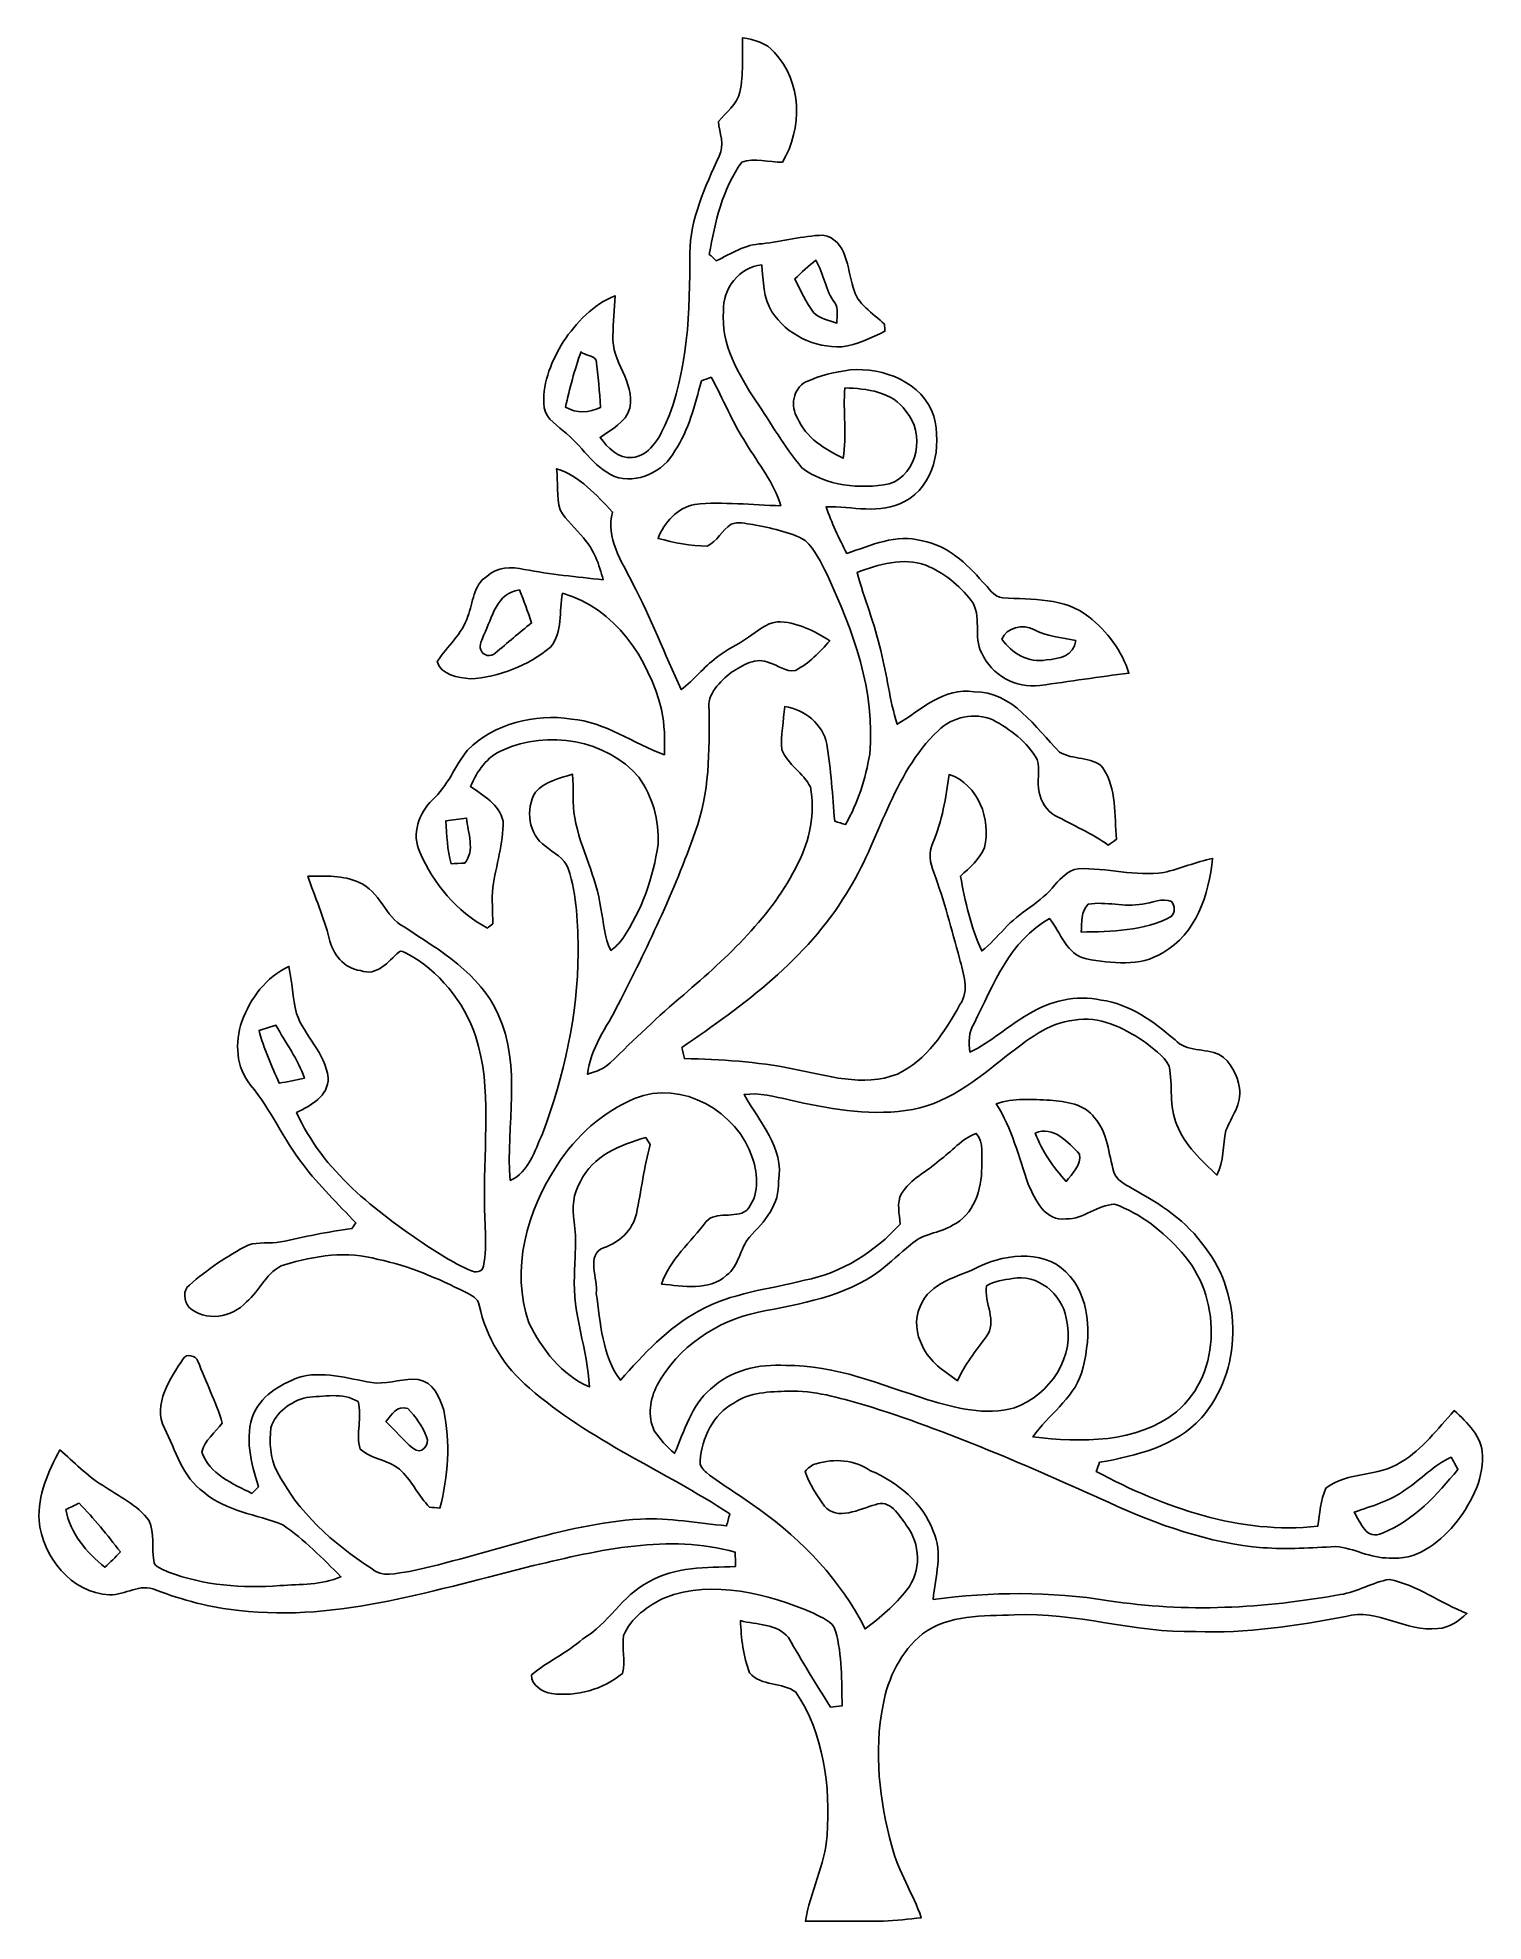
# Model space of a CAD drawing. Header units: centimetres. Extents: x -10.8 to 10.8, y -14.1 to 14.1.
import ezdxf

# ---------------------------------------------------------------- set-up
doc = ezdxf.new("R2010")
doc.units = ezdxf.units.CM
doc.header["$MEASUREMENT"] = 0
doc.layers.add('Camada 1', color=7, linetype='Continuous')

msp = doc.modelspace()

# ---------------------------------------------------------------- linework, layer by layer
at = {"layer": 'Camada 1', "color": 195}
for points, knots in [([(-0.25717, 14.09171), (-0.08431, 14.05925), (0.10195, 14.01727), (0.21802, 13.87122), (0.21802, 13.87122), (0.63359, 13.43378), (0.6417, 12.72999), (0.33796, 12.22798), (0.33796, 12.22798), (0.13794, 12.22304), (-0.07937, 12.3003), (-0.26987, 12.22657), (-0.26987, 12.22657), (-0.56339, 11.82687), (-0.66992, 11.32699), (-0.75636, 10.84756), (-0.75636, 10.84756), (-0.72178, 10.81581), (-0.68721, 10.78371), (-0.65229, 10.75161), (-0.65229, 10.75161), (-0.43145, 10.85674), (-0.21766, 10.99679), (0.03457, 11.00702), (0.03457, 11.00702), (0.34008, 11.03524), (0.63747, 11.12661), (0.94474, 11.13402), (0.94474, 11.13402), (1.31339, 11.06699), (1.30316, 10.6359), (1.39982, 10.35297), (1.39982, 10.35297), (1.44639, 10.10038), (1.69898, 9.9702), (1.86549, 9.80299), (1.86549, 9.80299), (1.86725, 9.77618), (1.87149, 9.7222), (1.8736, 9.69504), (1.8736, 9.69504), (1.66546, 9.60014), (1.45803, 9.49078), (1.22731, 9.46503), (1.22731, 9.46503), (0.82127, 9.44351), (0.40322, 9.64318), (0.18203, 9.98784), (0.18203, 9.98784), (0.04692, 10.19528), (0.05644, 10.45175), (0.02787, 10.68811), (0.02787, 10.68811), (-0.3115, 10.65812), (-0.5588, 10.33286), (-0.54257, 9.99949), (-0.54257, 9.99949), (-0.58596, 9.5003), (-0.32209, 9.05404), (-0.05927, 8.65399), (-0.05927, 8.65399), (0.16969, 8.31885), (0.3683, 7.96184), (0.63077, 7.65069), (0.63077, 7.65069), (0.99766, 7.37658), (1.49966, 7.32966), (1.93781, 7.40974), (1.93781, 7.40974), (2.3689, 7.55791), (2.4825, 8.17421), (2.18511, 8.49983), (2.18511, 8.49983), (1.99037, 8.79404), (1.59491, 8.83744), (1.27459, 8.84872), (1.27459, 8.84872), (1.24248, 8.49842), (1.30387, 8.14423), (1.24989, 7.79533), (1.24989, 7.79533), (0.97261, 7.92727), (0.69003, 8.10225), (0.5648, 8.39682), (0.5648, 8.39682), (0.44909, 8.57109), (0.49918, 8.83708), (0.68721, 8.93762), (0.68721, 8.93762), (0.89747, 9.03182), (1.12501, 9.08826), (1.35326, 9.11719), (1.35326, 9.11719), (1.8482, 9.1574), (2.43911, 8.93304), (2.6035, 8.42433), (2.6035, 8.42433), (2.72591, 7.97172), (2.61796, 7.38046), (2.165, 7.14657), (2.165, 7.14657), (1.80128, 6.94655), (1.38359, 7.07672), (0.99166, 7.06896), (0.99166, 7.06896), (1.07315, 6.82696), (1.18569, 6.59694), (1.3014, 6.3694), (1.3014, 6.3694), (1.66687, 6.48899), (2.04011, 6.66926), (2.43346, 6.55743), (2.43346, 6.55743), (2.8067, 6.49252), (3.09633, 6.22159), (3.33375, 5.94431), (3.33375, 5.94431), (3.429, 5.86352), (3.49744, 5.71218), (3.63855, 5.70406), (3.63855, 5.70406), (4.07317, 5.67655), (4.56671, 5.71218), (4.92725, 5.42008), (4.92725, 5.42008), (5.19924, 5.20241), (5.42361, 4.91067), (5.52697, 4.57482), (5.52697, 4.57482), (5.08, 4.52614), (4.63691, 4.44994), (4.19135, 4.39244), (4.19135, 4.39244), (3.83505, 4.34552), (3.46992, 4.54625), (3.32352, 4.87609), (3.32352, 4.87609), (3.18594, 5.11986), (3.33622, 5.43772), (3.16442, 5.66702), (3.16442, 5.66702), (2.98415, 5.89245), (2.75449, 6.08506), (2.48426, 6.19196), (2.48426, 6.19196), (2.14877, 6.31402), (1.77482, 6.21065), (1.45556, 6.0833), (1.45556, 6.0833), (1.56633, 5.69172), (1.71662, 5.31213), (1.81187, 4.91596), (1.81187, 4.91596), (1.90147, 4.54977), (1.94627, 4.17336), (2.05387, 3.81106), (2.05387, 3.81106), (2.41371, 4.01884), (2.75519, 4.37656), (3.20816, 4.29719), (3.20816, 4.29719), (3.78354, 4.30706), (4.12538, 3.75391), (4.48874, 3.39584), (4.48874, 3.39584), (4.6803, 3.27025), (4.96993, 3.34151), (5.13539, 3.16089), (5.13539, 3.16089), (5.34705, 2.84586), (5.30507, 2.44863), (5.33964, 2.08986), (5.33964, 2.08986), (5.29872, 2.06163), (5.25815, 2.03271), (5.21758, 2.00378), (5.21758, 2.00378), (4.96605, 2.1777), (4.68595, 2.30187), (4.41854, 2.44722), (4.41854, 2.44722), (4.28766, 2.5146), (4.21675, 2.65642), (4.18006, 2.79259), (4.18006, 2.79259), (4.1462, 2.95416), (4.19559, 3.12385), (4.15361, 3.28401), (4.15361, 3.28401), (4.00297, 3.54542), (3.75214, 3.73803), (3.48827, 3.87632), (3.48827, 3.87632), (3.21416, 3.99732), (2.88219, 3.92536), (2.67017, 3.71546), (2.67017, 3.71546), (1.97167, 3.05647), (1.80058, 2.06551), (1.29646, 1.27882), (1.29646, 1.27882), (0.70485, 0.29845), (-0.24095, -0.39158), (-1.1684, -1.0287), (-1.1684, -1.0287), (-1.15499, -1.08338), (-1.14159, -1.13806), (-1.12818, -1.19309), (-1.12818, -1.19309), (-0.58667, -1.20579), (-0.04304, -1.23719), (0.4886, -1.34761), (0.4886, -1.34761), (1.0033, -1.4418), (1.54411, -1.63054), (2.05916, -1.42557), (2.05916, -1.42557), (2.49837, -1.21991), (2.76966, -0.7941), (2.99649, -0.38488), (2.99649, -0.38488), (3.14678, -0.17604), (3.04482, 0.08608), (2.9912, 0.30692), (2.9912, 0.30692), (2.87091, 0.73836), (2.75978, 1.17334), (2.60421, 1.59385), (2.60421, 1.59385), (2.55094, 1.7339), (2.51919, 1.89759), (2.59009, 2.03764), (2.59009, 2.03764), (2.73191, 2.36079), (2.78518, 2.71251), (2.83351, 3.05929), (2.83351, 3.05929), (3.27413, 2.91394), (3.46322, 2.39007), (3.36268, 1.96497), (3.36268, 1.96497), (3.29106, 1.78788), (3.14219, 1.66299), (3.00426, 1.53882), (3.00426, 1.53882), (3.07305, 1.15641), (3.15877, 0.77223), (3.32352, 0.41839), (3.32352, 0.41839), (3.44629, 0.51823), (3.55388, 0.63394), (3.66183, 0.74895), (3.66183, 0.74895), (3.88549, 0.99977), (4.2097, 1.13912), (4.41713, 1.40617), (4.41713, 1.40617), (4.51132, 1.5113), (4.61927, 1.62983), (4.76638, 1.64818), (4.76638, 1.64818), (5.19571, 1.66723), (5.61975, 1.52647), (6.04873, 1.59314), (6.04873, 1.59314), (6.29497, 1.65065), (6.52956, 1.75048), (6.77757, 1.80234), (6.77757, 1.80234), (6.72641, 1.26365), (6.53062, 0.67204), (6.03215, 0.39088), (6.03215, 0.39088), (5.69242, 0.17498), (5.2645, 0.23389), (4.8895, 0.29916), (4.8895, 0.29916), (4.59458, 0.35807), (4.50427, 0.69215), (4.3374, 0.90346), (4.3374, 0.90346), (3.74262, 0.57679), (3.49391, -0.09525), (3.20675, -0.66992), (3.20675, -0.66992), (3.12843, -0.80045), (3.12032, -0.95179), (3.14537, -1.09749), (3.14537, -1.09749), (3.46181, -0.94791), (3.71898, -0.70309), (4.02061, -0.52811), (4.02061, -0.52811), (4.34305, -0.33161), (4.7371, -0.23213), (5.1114, -0.31821), (5.1114, -0.31821), (5.54037, -0.37571), (5.89562, -0.64029), (6.21594, -0.91264), (6.21594, -0.91264), (6.38634, -1.10278), (6.66468, -1.03364), (6.87846, -1.13453), (6.87846, -1.13453), (7.05132, -1.23966), (7.15222, -1.43969), (7.1822, -1.63548), (7.1822, -1.63548), (7.21783, -1.87396), (7.06014, -2.06304), (6.9783, -2.26942), (6.9783, -2.26942), (6.92326, -2.48991), (6.95466, -2.73262), (6.84354, -2.93899), (6.84354, -2.93899), (6.61282, -2.71674), (6.36129, -2.49202), (6.24487, -2.18652), (6.24487, -2.18652), (6.11858, -1.91029), (6.18702, -1.59526), (6.12846, -1.30598), (6.12846, -1.30598), (6.04308, -1.14371), (5.87834, -1.03928), (5.74005, -0.92745), (5.74005, -0.92745), (5.43772, -0.73378), (5.07894, -0.5461), (4.70782, -0.61842), (4.70782, -0.61842), (4.31165, -0.65334), (3.99838, -0.92534), (3.69394, -1.15323), (3.69394, -1.15323), (3.24873, -1.51271), (2.76966, -1.90112), (2.18228, -1.97273), (2.18228, -1.97273), (1.59773, -2.05105), (1.00894, -1.94169), (0.44062, -1.81151), (0.44062, -1.81151), (0.21837, -1.76565), (-0.00635, -1.69616), (-0.2346, -1.7332), (-0.2346, -1.7332), (-0.01129, -2.1396), (0.37077, -2.52483), (0.27869, -3.03177), (0.27869, -3.03177), (0.30409, -3.36973), (0.06385, -3.64067), (-0.15487, -3.86609), (-0.15487, -3.86609), (-0.30092, -4.03789), (-0.30762, -4.29966), (-0.50024, -4.43759), (-0.50024, -4.43759), (-0.76094, -4.68066), (-1.15217, -4.59775), (-1.47073, -4.57165), (-1.47073, -4.57165), (-1.34585, -4.20052), (-1.03187, -3.94229), (-0.80469, -3.63537), (-0.80469, -3.63537), (-0.65158, -3.46816), (-0.37394, -3.59727), (-0.20108, -3.46851), (-0.20108, -3.46851), (-0.00459, -3.25473), (-0.02646, -2.9404), (-0.1076, -2.68323), (-0.1076, -2.68323), (-0.33761, -1.98649), (-1.16664, -1.50283), (-1.87466, -1.79211), (-1.87466, -1.79211), (-2.35091, -1.99531), (-2.75519, -2.35162), (-3.03212, -2.78765), (-3.03212, -2.78765), (-3.48827, -3.47027), (-3.73204, -4.3501), (-3.45934, -5.15126), (-3.45934, -5.15126), (-3.25896, -5.5439), (-2.96898, -5.93337), (-2.55199, -6.11011), (-2.55199, -6.11011), (-2.57528, -5.54884), (-2.81093, -5.01191), (-2.77424, -4.44571), (-2.77424, -4.44571), (-2.77389, -4.17618), (-2.73756, -3.90384), (-2.78059, -3.63608), (-2.78059, -3.63608), (-2.80882, -3.43041), (-2.79788, -3.21169), (-2.68429, -3.03212), (-2.68429, -3.03212), (-2.5079, -2.65042), (-2.08668, -2.48497), (-1.70815, -2.37666), (-1.70815, -2.37666), (-1.68592, -2.41053), (-1.66299, -2.4444), (-1.64042, -2.47897), (-1.64042, -2.47897), (-1.7339, -2.81975), (-1.77588, -3.17147), (-1.84785, -3.51719), (-1.84785, -3.51719), (-1.90182, -3.76167), (-2.10538, -3.95146), (-2.34033, -4.02661), (-2.34033, -4.02661), (-2.60985, -4.12785), (-2.41476, -4.5025), (-2.45039, -4.70994), (-2.45039, -4.70994), (-2.37984, -5.14738), (-2.36643, -5.64586), (-2.08456, -6.00922), (-2.08456, -6.00922), (-1.74096, -5.61904), (-1.38077, -5.22499), (-0.91616, -4.97628), (-0.91616, -4.97628), (-0.43074, -4.69759), (0.13758, -4.65067), (0.67028, -4.51309), (0.67028, -4.51309), (1.22555, -4.40478), (1.72297, -4.08764), (2.10079, -3.67277), (2.10079, -3.67277), (2.09479, -3.52037), (2.04047, -3.35633), (2.12337, -3.21557), (2.12337, -3.21557), (2.25284, -2.99297), (2.50155, -2.88854), (2.6864, -2.72062), (2.6864, -2.72062), (2.87091, -2.58727), (3.02048, -2.39148), (3.23991, -2.31457), (3.23991, -2.31457), (3.36127, -2.45427), (3.31682, -2.6543), (3.32352, -2.82328), (3.32352, -2.82328), (3.31787, -3.15383), (3.20781, -3.53483), (2.88572, -3.68864), (2.88572, -3.68864), (2.68746, -3.81353), (2.4257, -3.81035), (2.25566, -3.98216), (2.25566, -3.98216), (2.10114, -4.10986), (1.9558, -4.24886), (1.79634, -4.37021), (1.79634, -4.37021), (1.27212, -4.76391), (0.60572, -4.86516), (-0.02046, -4.99039), (-0.02046, -4.99039), (-0.64629, -5.12269), (-1.23084, -5.51321), (-1.53705, -6.08259), (-1.53705, -6.08259), (-1.645, -6.29073), (-1.68628, -6.54614), (-1.58115, -6.76557), (-1.58115, -6.76557), (-1.49507, -6.88975), (-1.39453, -7.00617), (-1.27706, -7.10247), (-1.27706, -7.10247), (-1.12783, -6.77157), (-1.02799, -6.38492), (-0.7366, -6.14292), (-0.7366, -6.14292), (-0.44097, -5.85787), (-0.01199, -5.76157), (0.3877, -5.78838), (0.3877, -5.78838), (1.12995, -5.77674), (1.82033, -6.08048), (2.51389, -6.30132), (2.51389, -6.30132), (2.92911, -6.42549), (3.37961, -6.54579), (3.81035, -6.42091), (3.81035, -6.42091), (4.33917, -6.23923), (4.74204, -5.64197), (4.5847, -5.07965), (4.5847, -5.07965), (4.52896, -4.71876), (4.15114, -4.40831), (3.78107, -4.48733), (3.78107, -4.48733), (3.64984, -4.50921), (3.50908, -4.52332), (3.39549, -4.5974), (3.39549, -4.5974), (3.35104, -4.84681), (3.56517, -5.13433), (3.38667, -5.36222), (3.38667, -5.36222), (3.2258, -5.5686), (3.07058, -5.77921), (2.95769, -6.01662), (2.95769, -6.01662), (2.76084, -5.87199), (2.53824, -5.7344), (2.43664, -5.50192), (2.43664, -5.50192), (2.33997, -5.32059), (2.30964, -5.09587), (2.40101, -4.90537), (2.40101, -4.90537), (2.53718, -4.53637), (2.97392, -4.46828), (3.28507, -4.30812), (3.28507, -4.30812), (3.70487, -4.10492), (4.32929, -4.04671), (4.64467, -4.45699), (4.64467, -4.45699), (4.98228, -4.85281), (4.95159, -5.43242), (4.81401, -5.90444), (4.81401, -5.90444), (4.6863, -6.30026), (4.31377, -6.5278), (4.0894, -6.85729), (4.0894, -6.85729), (4.80519, -6.94372), (5.64056, -6.95819), (6.23641, -6.483), (6.23641, -6.483), (6.93314, -5.89844), (6.90809, -4.73992), (6.31366, -4.09293), (6.31366, -4.09293), (6.0385, -3.78707), (5.70442, -3.51084), (5.31213, -3.37361), (5.31213, -3.37361), (5.05531, -3.38314), (4.84999, -3.6008), (4.58541, -3.59304), (4.58541, -3.59304), (4.27214, -3.64031), (4.12186, -3.30482), (4.01884, -3.0734), (4.01884, -3.0734), (3.87597, -2.66629), (3.77719, -2.23908), (3.53871, -1.87325), (3.53871, -1.87325), (3.79659, -1.77941), (4.07741, -1.80516), (4.34657, -1.8161), (4.34657, -1.8161), (4.58082, -1.84256), (4.86269, -1.86725), (5.00944, -2.08033), (5.00944, -2.08033), (5.2137, -2.30223), (5.21688, -2.61973), (5.30084, -2.89278), (5.30084, -2.89278), (5.33753, -3.02154), (5.47264, -3.07552), (5.57671, -3.14043), (5.57671, -3.14043), (5.98805, -3.36515), (6.39586, -3.62938), (6.66609, -4.02237), (6.66609, -4.02237), (7.23441, -4.74768), (7.22348, -5.87939), (6.61035, -6.57472), (6.61035, -6.57472), (6.21982, -7.00334), (5.63386, -7.13987), (5.086, -7.23829), (5.086, -7.23829), (5.06977, -7.2838), (5.05354, -7.32966), (5.03767, -7.37552), (5.03767, -7.37552), (6.04802, -7.9181), (7.18961, -8.32167), (8.35307, -8.19609), (8.35307, -8.19609), (8.38129, -8.00488), (8.39294, -7.80274), (8.47549, -7.62705), (8.47549, -7.62705), (8.79722, -7.36812), (9.26218, -7.46725), (9.59873, -7.23618), (9.59873, -7.23618), (9.92152, -7.04497), (10.1473, -6.73559), (10.39742, -6.4643), (10.39742, -6.4643), (10.58968, -6.64774), (10.81687, -6.84706), (10.81758, -7.13775), (10.81758, -7.13775), (10.83169, -7.52404), (10.63202, -7.88282), (10.39636, -8.17457), (10.39636, -8.17457), (10.1533, -8.45644), (9.81851, -8.71396), (9.42234, -8.67163), (9.42234, -8.67163), (9.14224, -8.67657), (8.89459, -8.52382), (8.62189, -8.49842), (8.62189, -8.49842), (8.25888, -8.52029), (7.89446, -8.54322), (7.53145, -8.51676), (7.53145, -8.51676), (6.72218, -8.4522), (5.95066, -8.17245), (5.21829, -7.83625), (5.21829, -7.83625), (4.02131, -7.29439), (2.8127, -6.76769), (1.55681, -6.37646), (1.55681, -6.37646), (1.18674, -6.27662), (0.81068, -6.15456), (0.42263, -6.17361), (0.42263, -6.17361), (0.14711, -6.18172), (-0.15311, -6.18596), (-0.38876, -6.35071), (-0.38876, -6.35071), (-0.69885, -6.51969), (-0.86607, -6.87423), (-0.89288, -7.21607), (-0.89288, -7.21607), (-0.90558, -7.28874), (-0.85161, -7.35012), (-0.79939, -7.39316), (-0.79939, -7.39316), (-0.54504, -7.59072), (-0.26458, -7.75123), (-0.00706, -7.94455), (-0.00706, -7.94455), (0.64488, -8.41269), (1.21602, -9.00818), (1.5748, -9.73243), (1.5748, -9.73243), (1.80869, -9.56839), (2.02106, -9.37154), (2.20063, -9.14964), (2.20063, -9.14964), (2.42217, -8.87483), (2.40594, -8.45432), (2.19322, -8.18021), (2.19322, -8.18021), (2.09162, -8.03451), (1.93851, -7.77875), (1.72861, -7.87365), (1.72861, -7.87365), (1.49825, -7.93679), (1.15464, -8.12235), (0.96591, -7.89411), (0.96591, -7.89411), (0.8569, -7.73077), (0.74119, -7.56461), (0.68121, -7.37658), (0.68121, -7.37658), (0.7172, -7.31767), (0.77823, -7.28027), (0.84279, -7.26052), (0.84279, -7.26052), (1.11513, -7.1762), (1.41922, -7.2016), (1.65911, -7.36388), (1.65911, -7.36388), (2.06763, -7.53851), (2.43487, -7.84401), (2.5968, -8.2677), (2.5968, -8.2677), (2.74144, -8.59649), (2.63102, -8.95138), (2.59468, -9.29075), (2.59468, -9.29075), (3.46639, -9.17681), (4.35363, -9.1694), (5.22287, -9.31016), (5.22287, -9.31016), (6.37293, -9.49184), (7.54874, -9.42446), (8.69068, -9.21879), (8.69068, -9.21879), (8.94715, -9.1821), (9.17222, -9.03464), (9.42516, -8.99089), (9.42516, -8.99089), (9.84356, -9.07591), (10.19069, -9.35002), (10.58651, -9.50136), (10.58651, -9.50136), (10.46692, -9.61849), (10.32298, -9.71585), (10.14942, -9.7282), (10.14942, -9.7282), (9.67422, -9.78535), (9.24807, -9.41634), (8.77111, -9.54617), (8.77111, -9.54617), (8.03169, -9.69222), (7.28169, -9.7984), (6.52604, -9.77406), (6.52604, -9.77406), (5.61058, -9.79382), (4.72581, -9.48196), (3.80965, -9.52218), (3.80965, -9.52218), (3.34821, -9.53982), (2.82469, -9.513), (2.43699, -9.80863), (2.43699, -9.80863), (2.11173, -10.07039), (1.91805, -10.46656), (1.84432, -10.8719), (1.84432, -10.8719), (1.70392, -11.57323), (1.79211, -12.30136), (1.9752, -12.9861), (1.9752, -12.9861), (2.07504, -13.36252), (2.29059, -13.69201), (2.41794, -14.05749), (2.41794, -14.05749), (2.22991, -14.07901), (2.04047, -14.09524), (1.85244, -14.11111), (1.85244, -14.11111), (1.85244, -14.11111), (0.68368, -14.11111), (0.68368, -14.11111), (0.68368, -14.11111), (0.74965, -13.6719), (0.97614, -13.27115), (1.00718, -12.82418), (1.00718, -12.82418), (1.05939, -12.0904), (0.95885, -11.30159), (0.5394, -10.67894), (0.5394, -10.67894), (0.34008, -10.52689), (0.01729, -10.59533), (-0.15346, -10.39142), (-0.15346, -10.39142), (-0.2473, -10.14412), (-0.28046, -9.87284), (-0.28892, -9.60861), (-0.28892, -9.60861), (-0.05256, -9.67352), (0.25964, -9.6527), (0.42968, -9.86367), (0.42968, -9.86367), (0.62971, -10.21644), (0.84173, -10.56252), (1.05869, -10.90542), (1.05869, -10.90542), (1.11619, -10.89907), (1.17404, -10.89307), (1.23225, -10.88707), (1.23225, -10.88707), (1.22414, -10.51172), (1.23331, -10.13037), (1.13524, -9.76489), (1.13524, -9.76489), (1.09502, -9.6139), (0.92534, -9.56557), (0.80292, -9.49713), (0.80292, -9.49713), (0.10866, -9.20503), (-0.68933, -8.99054), (-1.42381, -9.26571), (-1.42381, -9.26571), (-1.67499, -9.38989), (-1.93111, -9.5631), (-2.04011, -9.83227), (-2.04011, -9.83227), (-2.06798, -10.01924), (-2.00872, -10.21186), (-2.05458, -10.39812), (-2.05458, -10.39812), (-2.34491, -10.63978), (-2.7432, -10.7502), (-3.11644, -10.70045), (-3.11644, -10.70045), (-3.25543, -10.67611), (-3.41842, -10.58122), (-3.41947, -10.42282), (-3.41947, -10.42282), (-3.17994, -10.22103), (-2.88537, -10.09262), (-2.65077, -9.8813), (-2.65077, -9.8813), (-2.26377, -9.66117), (-2.06269, -9.22796), (-1.66052, -9.02899), (-1.66052, -9.02899), (-1.27035, -8.79898), (-0.80186, -8.81274), (-0.36548, -8.79969), (-0.36548, -8.79969), (-0.36583, -8.74607), (-0.36689, -8.63812), (-0.36724, -8.58414), (-0.36724, -8.58414), (-1.3649, -8.30404), (-2.40559, -8.55063), (-3.38596, -8.78558), (-3.38596, -8.78558), (-4.82953, -9.13095), (-6.28791, -9.63436), (-7.79462, -9.45585), (-7.79462, -9.45585), (-8.22572, -9.41987), (-8.64164, -9.29922), (-9.04593, -9.15), (-9.04593, -9.15), (-9.27629, -9.04275), (-9.50101, -9.22796), (-9.73561, -9.22126), (-9.73561, -9.22126), (-10.30817, -9.19762), (-10.74349, -8.65293), (-10.79006, -8.1086), (-10.79006, -8.1086), (-10.81158, -7.73183), (-10.65742, -7.37411), (-10.4782, -7.05203), (-10.4782, -7.05203), (-10.26795, -7.23053), (-10.07957, -7.43726), (-9.84285, -7.5826), (-9.84285, -7.5826), (-9.59979, -7.74735), (-9.31792, -7.87082), (-9.14224, -8.116), (-9.14224, -8.116), (-9.06145, -8.30262), (-9.10519, -8.51253), (-9.07309, -8.70973), (-9.07309, -8.70973), (-9.06956, -8.82191), (-8.92457, -8.83355), (-8.85049, -8.88506), (-8.85049, -8.88506), (-8.32062, -9.08226), (-7.74559, -9.12636), (-7.18502, -9.08509), (-7.18502, -9.08509), (-6.87917, -9.06074), (-6.55743, -9.07874), (-6.27133, -8.95174), (-6.27133, -8.95174), (-6.54297, -8.67445), (-6.82272, -8.39752), (-7.14128, -8.17492), (-7.14128, -8.17492), (-7.53639, -8.01617), (-7.9883, -7.97454), (-8.32344, -7.68703), (-8.32344, -7.68703), (-8.64729, -7.46054), (-8.74536, -7.0612), (-8.91258, -6.72747), (-8.91258, -6.72747), (-9.09602, -6.37258), (-8.82438, -5.97535), (-8.63141, -5.68925), (-8.63141, -5.68925), (-8.5912, -5.59999), (-8.43809, -5.64303), (-8.41269, -5.72241), (-8.41269, -5.72241), (-8.29592, -6.03356), (-8.14282, -6.3313), (-8.04721, -6.65057), (-8.04721, -6.65057), (-8.14599, -6.7945), (-8.3192, -6.90704), (-8.35519, -7.0873), (-8.35519, -7.0873), (-8.23877, -7.41257), (-7.89093, -7.56073), (-7.60307, -7.70502), (-7.60307, -7.70502), (-7.57167, -7.6715), (-7.53992, -7.63799), (-7.50782, -7.60518), (-7.50782, -7.60518), (-7.61224, -7.25029), (-7.72477, -6.86188), (-7.57484, -6.50134), (-7.57484, -6.50134), (-7.44008, -6.21277), (-7.14163, -6.04626), (-6.84989, -5.95207), (-6.84989, -5.95207), (-6.48053, -5.87022), (-6.10588, -6.00428), (-5.74075, -6.05331), (-5.74075, -6.05331), (-5.5305, -6.05684), (-5.32624, -5.9757), (-5.11492, -6.00075), (-5.11492, -6.00075), (-4.88562, -6.0325), (-4.79425, -6.26851), (-4.73181, -6.46007), (-4.73181, -6.46007), (-4.6295, -6.94161), (-4.66584, -7.44961), (-4.79002, -7.92304), (-4.79002, -7.92304), (-4.82953, -7.92021), (-4.9082, -7.91457), (-4.94771, -7.9121), (-4.94771, -7.9121), (-5.10011, -7.74382), (-5.20382, -7.53569), (-5.36222, -7.37235), (-5.36222, -7.37235), (-5.5312, -7.19949), (-5.80778, -7.20196), (-5.98205, -7.04003), (-5.98205, -7.04003), (-6.05367, -6.81073), (-5.9496, -6.56096), (-6.0138, -6.33024), (-6.0138, -6.33024), (-6.2417, -6.18843), (-6.53486, -6.25263), (-6.78603, -6.26674), (-6.78603, -6.26674), (-7.01569, -6.32566), (-7.25099, -6.48652), (-7.31979, -6.72289), (-7.31979, -6.72289), (-7.3466, -6.93914), (-7.33107, -7.17232), (-7.22947, -7.36953), (-7.22947, -7.36953), (-6.92009, -7.98195), (-6.39163, -8.45538), (-5.82083, -8.82121), (-5.82083, -8.82121), (-5.66067, -8.97537), (-5.43419, -8.89423), (-5.24369, -8.87271), (-5.24369, -8.87271), (-4.08905, -8.62506), (-2.97497, -8.16857), (-1.78788, -8.08743), (-1.78788, -8.08743), (-1.35572, -8.07085), (-0.9271, -8.14493), (-0.49847, -8.19044), (-0.49847, -8.19044), (-0.48225, -8.13012), (-0.46602, -8.07014), (-0.45014, -8.01017), (-0.45014, -8.01017), (-1.43686, -7.36247), (-2.55164, -6.91021), (-3.44805, -6.12881), (-3.44805, -6.12881), (-3.82658, -5.8106), (-4.1021, -5.37386), (-4.19947, -4.88774), (-4.19947, -4.88774), (-4.21499, -4.78014), (-4.32259, -4.73498), (-4.4069, -4.69089), (-4.4069, -4.69089), (-4.82424, -4.48239), (-5.25674, -4.29542), (-5.71535, -4.20017), (-5.71535, -4.20017), (-6.17537, -4.06788), (-6.66644, -4.14373), (-7.11553, -4.28061), (-7.11553, -4.28061), (-7.38399, -4.36704), (-7.47748, -4.67184), (-7.68738, -4.83729), (-7.68738, -4.83729), (-7.89587, -5.07577), (-8.30933, -5.14138), (-8.5478, -4.91384), (-8.5478, -4.91384), (-8.62048, -4.82529), (-8.64235, -4.65808), (-8.54004, -4.58399), (-8.54004, -4.58399), (-8.27229, -4.35081), (-7.97595, -4.14937), (-7.66163, -3.98533), (-7.66163, -3.98533), (-7.50605, -3.93206), (-7.33672, -3.97228), (-7.17691, -3.93982), (-7.17691, -3.93982), (-6.82237, -3.86115), (-6.46712, -3.78601), (-6.10658, -3.7398), (-6.10658, -3.7398), (-6.09177, -3.71828), (-6.06249, -3.67559), (-6.04767, -3.65442), (-6.04767, -3.65442), (-6.31507, -3.36726), (-6.60224, -3.09668), (-6.83754, -2.78165), (-6.83754, -2.78165), (-7.13246, -2.40665), (-7.31379, -1.95686), (-7.62388, -1.59279), (-7.62388, -1.59279), (-7.84225, -1.32715), (-7.86236, -0.95426), (-7.75476, -0.63923), (-7.75476, -0.63923), (-7.63023, -0.29175), (-7.38964, 0.02611), (-7.05132, 0.18697), (-7.05132, 0.18697), (-6.99946, -0.04586), (-6.9977, -0.28681), (-6.93561, -0.51788), (-6.93561, -0.51788), (-6.82202, -0.85972), (-6.50169, -1.1116), (-6.46359, -1.48202), (-6.46359, -1.48202), (-6.45266, -1.75789), (-6.72571, -1.89512), (-6.93491, -2.00272), (-6.93491, -2.00272), (-6.54438, -2.87479), (-5.75733, -3.47839), (-4.98299, -3.99556), (-4.98299, -3.99556), (-4.77273, -4.13103), (-4.56212, -4.26967), (-4.33105, -4.36774), (-4.33105, -4.36774), (-4.26191, -4.40231), (-4.14937, -4.39314), (-4.13491, -4.30036), (-4.13491, -4.30036), (-4.07247, -3.96381), (-4.13067, -3.61985), (-4.12115, -3.28083), (-4.12115, -3.28083), (-4.13879, -2.47756), (-4.00332, -1.64853), (-4.25168, -0.86713), (-4.25168, -0.86713), (-4.42736, -0.33902), (-4.80342, 0.12312), (-5.29625, 0.38559), (-5.29625, 0.38559), (-5.32871, 0.39723), (-5.37598, 0.43497), (-5.40561, 0.40005), (-5.40561, 0.40005), (-5.56366, 0.25823), (-5.73017, 0.03034), (-5.97994, 0.12347), (-5.97994, 0.12347), (-6.22794, 0.1524), (-6.39374, 0.37677), (-6.44878, 0.60501), (-6.44878, 0.60501), (-6.52392, 0.92604), (-6.66327, 1.22484), (-6.76557, 1.5367), (-6.76557, 1.5367), (-6.5091, 1.54023), (-6.23641, 1.55434), (-5.99828, 1.44357), (-5.99828, 1.44357), (-5.69066, 1.31445), (-5.6134, 0.93451), (-5.32694, 0.77682), (-5.32694, 0.77682), (-4.79178, 0.42933), (-4.18782, 0.07902), (-3.9183, -0.53234), (-3.9183, -0.53234), (-3.55388, -1.31692), (-3.80965, -2.19146), (-3.73697, -3.01801), (-3.73697, -3.01801), (-3.45581, -2.89031), (-3.37185, -2.57528), (-3.25296, -2.31881), (-3.25296, -2.31881), (-2.92947, -1.4545), (-2.72486, -0.53799), (-2.72133, 0.38806), (-2.72133, 0.38806), (-2.71956, 0.81245), (-2.73614, 1.24531), (-2.86914, 1.65241), (-2.86914, 1.65241), (-2.92312, 1.81469), (-3.09139, 1.88313), (-3.21063, 1.9872), (-3.21063, 1.9872), (-3.46534, 2.16147), (-3.51155, 2.54212), (-3.36091, 2.79647), (-3.36091, 2.79647), (-3.22227, 2.95663), (-2.9972, 3.00179), (-2.80317, 3.06282), (-2.80317, 3.06282), (-2.78553, 2.84551), (-2.80882, 2.62643), (-2.77107, 2.41053), (-2.77107, 2.41053), (-2.68464, 1.94557), (-2.44263, 1.52294), (-2.37913, 1.05234), (-2.37913, 1.05234), (-2.33715, 0.84349), (-2.32974, 0.61912), (-2.23061, 0.42616), (-2.23061, 0.42616), (-2.16288, 0.47625), (-2.10009, 0.53481), (-2.05317, 0.60537), (-2.05317, 0.60537), (-1.76777, 1.02447), (-1.59244, 1.51518), (-1.52435, 2.01683), (-1.52435, 2.01683), (-1.50707, 2.36961), (-1.60479, 2.73332), (-1.81257, 3.02048), (-1.81257, 3.02048), (-2.30011, 3.58493), (-3.17888, 3.73168), (-3.84704, 3.42582), (-3.84704, 3.42582), (-4.08446, 3.32952), (-4.2358, 3.10691), (-4.33246, 2.87937), (-4.33246, 2.87937), (-4.13914, 2.74461), (-3.89996, 2.61056), (-3.84492, 2.36291), (-3.84492, 2.36291), (-3.83646, 2.02424), (-3.95041, 1.70039), (-3.99803, 1.36842), (-3.99803, 1.36842), (-4.01426, 1.18816), (-3.99874, 1.00647), (-3.99697, 0.8255), (-3.99697, 0.8255), (-4.01743, 0.80927), (-4.058, 0.77682), (-4.07846, 0.76024), (-4.07846, 0.76024), (-4.53355, 1.00436), (-4.88985, 1.42275), (-5.08847, 1.89583), (-5.08847, 1.89583), (-5.21829, 2.16323), (-5.1054, 2.48285), (-4.90291, 2.68005), (-4.90291, 2.68005), (-4.67148, 2.88749), (-4.56389, 3.18488), (-4.37691, 3.42618), (-4.37691, 3.42618), (-3.97192, 3.82023), (-3.37326, 3.97757), (-2.82011, 3.88973), (-2.82011, 3.88973), (-2.31175, 3.84704), (-1.89653, 3.52284), (-1.4291, 3.35421), (-1.4291, 3.35421), (-1.41922, 3.5814), (-1.42522, 3.81035), (-1.47179, 4.03366), (-1.47179, 4.03366), (-1.66758, 4.79002), (-2.16288, 5.55519), (-2.95416, 5.77286), (-2.95416, 5.77286), (-3.01131, 5.50651), (-2.94428, 5.1883), (-3.13372, 4.96746), (-3.13372, 4.96746), (-3.46745, 4.68665), (-3.90172, 4.51979), (-4.3367, 4.49121), (-4.3367, 4.49121), (-4.51203, 4.51203), (-4.77767, 4.54766), (-4.83094, 4.75227), (-4.83094, 4.75227), (-4.67889, 4.97593), (-4.45488, 5.16255), (-4.37162, 5.42784), (-4.37162, 5.42784), (-4.28907, 5.6321), (-4.29401, 5.89739), (-4.08728, 6.02615), (-4.08728, 6.02615), (-3.93488, 6.16691), (-3.71863, 6.1782), (-3.52637, 6.12987), (-3.52637, 6.12987), (-3.13655, 6.05684), (-2.74144, 6.01733), (-2.34703, 5.975), (-2.34703, 5.975), (-2.40206, 6.20007), (-2.4832, 6.42796), (-2.64231, 6.60188), (-2.64231, 6.60188), (-2.75484, 6.74441), (-2.90089, 6.86329), (-2.9912, 7.02239), (-2.9912, 7.02239), (-3.04518, 7.22171), (-3.02189, 7.4355), (-3.04236, 7.6387), (-3.04236, 7.6387), (-2.69663, 7.52898), (-2.44581, 7.245), (-2.20557, 6.98853), (-2.20557, 6.98853), (-2.31563, 6.60188), (-2.06481, 6.25687), (-1.90817, 5.92526), (-1.90817, 5.92526), (-1.63019, 5.40949), (-1.42487, 4.86057), (-1.17546, 4.33176), (-1.17546, 4.33176), (-0.98601, 4.47534), (-0.83961, 4.66619), (-0.65052, 4.80977), (-0.65052, 4.80977), (-0.5013, 4.92866), (-0.3235, 5.00451), (-0.16827, 5.11457), (-0.16827, 5.11457), (-0.03634, 5.20312), (0.08996, 5.32871), (0.25717, 5.34317), (0.25717, 5.34317), (0.5461, 5.35517), (0.80857, 5.207), (1.04704, 5.06342), (1.04704, 5.06342), (0.89994, 4.89056), (0.73519, 4.72158), (0.53164, 4.61821), (0.53164, 4.61821), (0.39405, 4.58787), (0.27093, 4.69618), (0.14393, 4.7304), (0.14393, 4.7304), (-0.05256, 4.8327), (-0.26176, 4.68842), (-0.42651, 4.58964), (-0.42651, 4.58964), (-0.59584, 4.45029), (-0.79622, 4.26791), (-0.75882, 4.02378), (-0.75882, 4.02378), (-0.7553, 3.41171), (-0.75142, 2.78165), (-0.96696, 2.19957), (-0.96696, 2.19957), (-1.28199, 1.30881), (-1.69086, 0.45402), (-2.12161, -0.38594), (-2.12161, -0.38594), (-2.28847, -0.72566), (-2.54035, -1.03999), (-2.5781, -1.4291), (-2.5781, -1.4291), (-2.45886, -1.38747), (-2.33045, -1.34937), (-2.23943, -1.25589), (-2.23943, -1.25589), (-1.88031, -0.90805), (-1.52118, -0.55951), (-1.13877, -0.23707), (-1.13877, -0.23707), (-0.48225, 0.3302), (0.1845, 0.9331), (0.56903, 1.72649), (0.56903, 1.72649), (0.75212, 2.07574), (0.82797, 2.48391), (0.75671, 2.87408), (0.75671, 2.87408), (0.65123, 3.08187), (0.41698, 3.2071), (0.33161, 3.42794), (0.33161, 3.42794), (0.30974, 3.64455), (0.35701, 3.86221), (0.37324, 4.07741), (0.37324, 4.07741), (0.67098, 4.03366), (0.94086, 3.81706), (1.00436, 3.51578), (1.00436, 3.51578), (1.06504, 3.13337), (1.09044, 2.74567), (1.12113, 2.36008), (1.12113, 2.36008), (1.1751, 2.3435), (1.22908, 2.32727), (1.28376, 2.31069), (1.28376, 2.31069), (1.46897, 2.63419), (1.58362, 2.99614), (1.64465, 3.36268), (1.64465, 3.36268), (1.73355, 4.30459), (1.39665, 5.21335), (1.00718, 6.05261), (1.00718, 6.05261), (0.91793, 6.23358), (0.82762, 6.42373), (0.68121, 6.56484), (0.68121, 6.56484), (0.43921, 6.6996), (0.15981, 6.74899), (-0.10795, 6.80508), (-0.10795, 6.80508), (-0.21026, 6.81179), (-0.32844, 6.85482), (-0.42827, 6.80579), (-0.42827, 6.80579), (-0.56621, 6.71795), (-0.63923, 6.54967), (-0.79022, 6.48017), (-0.79022, 6.48017), (-1.03787, 6.47594), (-1.28305, 6.53556), (-1.52329, 6.59201), (-1.52329, 6.59201), (-1.43581, 6.83542), (-1.23402, 7.04991), (-0.97543, 7.10424), (-0.97543, 7.10424), (-0.54645, 7.14939), (-0.11606, 7.09154), (0.31327, 7.08378), (0.31327, 7.08378), (0.21096, 7.42844), (-0.02258, 7.70996), (-0.20249, 8.01476), (-0.20249, 8.01476), (-0.41346, 8.32697), (-0.54328, 8.68257), (-0.73025, 9.00818), (-0.73025, 9.00818), (-0.77752, 8.98984), (-0.82479, 8.97149), (-0.87207, 8.95315), (-0.87207, 8.95315), (-0.9779, 8.59437), (-1.05833, 8.21831), (-1.27282, 7.90363), (-1.27282, 7.90363), (-1.4411, 7.59284), (-1.83374, 7.40092), (-2.17699, 7.52263), (-2.17699, 7.52263), (-2.5019, 7.66551), (-2.67088, 7.99677), (-2.94428, 8.20526), (-2.94428, 8.20526), (-3.07481, 8.31532), (-3.24309, 8.42151), (-3.23391, 8.61836), (-3.23391, 8.61836), (-3.25296, 8.94539), (-3.10621, 9.26324), (-2.94358, 9.53911), (-2.94358, 9.53911), (-2.74602, 9.82451), (-2.49802, 10.10073), (-2.16641, 10.22667), (-2.16641, 10.22667), (-2.17205, 10.02735), (-2.19957, 9.82874), (-2.19886, 9.62907), (-2.19886, 9.62907), (-2.22603, 9.24101), (-1.86267, 8.94115), (-1.94804, 8.54534), (-1.94804, 8.54534), (-2.00413, 8.32555), (-2.22567, 8.23066), (-2.39183, 8.10754), (-2.39183, 8.10754), (-2.28106, 7.94949), (-2.11878, 7.78969), (-1.91029, 7.80415), (-1.91029, 7.80415), (-1.65876, 7.83237), (-1.51271, 8.08425), (-1.41676, 8.2931), (-1.41676, 8.2931), (-1.06257, 9.09884), (-1.05269, 9.99984), (-1.04634, 10.86414), (-1.04634, 10.86414), (-1.04634, 11.38202), (-0.81597, 11.85615), (-0.61066, 12.31935), (-0.61066, 12.31935), (-0.51999, 12.48128), (-0.60678, 12.66649), (-0.61948, 12.83441), (-0.61948, 12.83441), (-0.50377, 12.97305), (-0.34184, 13.09194), (-0.2988, 13.27714), (-0.2988, 13.27714), (-0.24236, 13.5449), (-0.26599, 13.82007), (-0.25717, 14.09171), (-0.25717, 14.09171), (-0.25717, 14.09171), (-0.25717, 14.09171), (-0.25717, 14.09171)], [0, 0, 0, 0, 0.00271739, 0.00271739, 0.00271739, 0.00271739, 0.00543478, 0.00543478, 0.00543478, 0.00543478, 0.00815217, 0.00815217, 0.00815217, 0.00815217, 0.01086957, 0.01086957, 0.01086957, 0.01086957, 0.01358696, 0.01358696, 0.01358696, 0.01358696, 0.01630435, 0.01630435, 0.01630435, 0.01630435, 0.01902174, 0.01902174, 0.01902174, 0.01902174, 0.02173913, 0.02173913, 0.02173913, 0.02173913, 0.02445652, 0.02445652, 0.02445652, 0.02445652, 0.02717391, 0.02717391, 0.02717391, 0.02717391, 0.0298913, 0.0298913, 0.0298913, 0.0298913, 0.0326087, 0.0326087, 0.0326087, 0.0326087, 0.03532609, 0.03532609, 0.03532609, 0.03532609, 0.03804348, 0.03804348, 0.03804348, 0.03804348, 0.04076087, 0.04076087, 0.04076087, 0.04076087, 0.04347826, 0.04347826, 0.04347826, 0.04347826, 0.04619565, 0.04619565, 0.04619565, 0.04619565, 0.04891304, 0.04891304, 0.04891304, 0.04891304, 0.05163043, 0.05163043, 0.05163043, 0.05163043, 0.05434783, 0.05434783, 0.05434783, 0.05434783, 0.05706522, 0.05706522, 0.05706522, 0.05706522, 0.05978261, 0.05978261, 0.05978261, 0.05978261, 0.0625, 0.0625, 0.0625, 0.0625, 0.06521739, 0.06521739, 0.06521739, 0.06521739, 0.06793478, 0.06793478, 0.06793478, 0.06793478, 0.07065217, 0.07065217, 0.07065217, 0.07065217, 0.07336957, 0.07336957, 0.07336957, 0.07336957, 0.07608696, 0.07608696, 0.07608696, 0.07608696, 0.07880435, 0.07880435, 0.07880435, 0.07880435, 0.08152174, 0.08152174, 0.08152174, 0.08152174, 0.08423913, 0.08423913, 0.08423913, 0.08423913, 0.08695652, 0.08695652, 0.08695652, 0.08695652, 0.08967391, 0.08967391, 0.08967391, 0.08967391, 0.0923913, 0.0923913, 0.0923913, 0.0923913, 0.0951087, 0.0951087, 0.0951087, 0.0951087, 0.09782609, 0.09782609, 0.09782609, 0.09782609, 0.10054348, 0.10054348, 0.10054348, 0.10054348, 0.10326087, 0.10326087, 0.10326087, 0.10326087, 0.10597826, 0.10597826, 0.10597826, 0.10597826, 0.10869565, 0.10869565, 0.10869565, 0.10869565, 0.11141304, 0.11141304, 0.11141304, 0.11141304, 0.11413043, 0.11413043, 0.11413043, 0.11413043, 0.11684783, 0.11684783, 0.11684783, 0.11684783, 0.11956522, 0.11956522, 0.11956522, 0.11956522, 0.12228261, 0.12228261, 0.12228261, 0.12228261, 0.125, 0.125, 0.125, 0.125, 0.12771739, 0.12771739, 0.12771739, 0.12771739, 0.13043478, 0.13043478, 0.13043478, 0.13043478, 0.13315217, 0.13315217, 0.13315217, 0.13315217, 0.13586957, 0.13586957, 0.13586957, 0.13586957, 0.13858696, 0.13858696, 0.13858696, 0.13858696, 0.14130435, 0.14130435, 0.14130435, 0.14130435, 0.14402174, 0.14402174, 0.14402174, 0.14402174, 0.14673913, 0.14673913, 0.14673913, 0.14673913, 0.14945652, 0.14945652, 0.14945652, 0.14945652, 0.15217391, 0.15217391, 0.15217391, 0.15217391, 0.1548913, 0.1548913, 0.1548913, 0.1548913, 0.1576087, 0.1576087, 0.1576087, 0.1576087, 0.16032609, 0.16032609, 0.16032609, 0.16032609, 0.16304348, 0.16304348, 0.16304348, 0.16304348, 0.16576087, 0.16576087, 0.16576087, 0.16576087, 0.16847826, 0.16847826, 0.16847826, 0.16847826, 0.17119565, 0.17119565, 0.17119565, 0.17119565, 0.17391304, 0.17391304, 0.17391304, 0.17391304, 0.17663043, 0.17663043, 0.17663043, 0.17663043, 0.17934783, 0.17934783, 0.17934783, 0.17934783, 0.18206522, 0.18206522, 0.18206522, 0.18206522, 0.18478261, 0.18478261, 0.18478261, 0.18478261, 0.1875, 0.1875, 0.1875, 0.1875, 0.19021739, 0.19021739, 0.19021739, 0.19021739, 0.19293478, 0.19293478, 0.19293478, 0.19293478, 0.19565217, 0.19565217, 0.19565217, 0.19565217, 0.19836957, 0.19836957, 0.19836957, 0.19836957, 0.20108696, 0.20108696, 0.20108696, 0.20108696, 0.20380435, 0.20380435, 0.20380435, 0.20380435, 0.20652174, 0.20652174, 0.20652174, 0.20652174, 0.20923913, 0.20923913, 0.20923913, 0.20923913, 0.21195652, 0.21195652, 0.21195652, 0.21195652, 0.21467391, 0.21467391, 0.21467391, 0.21467391, 0.2173913, 0.2173913, 0.2173913, 0.2173913, 0.2201087, 0.2201087, 0.2201087, 0.2201087, 0.22282609, 0.22282609, 0.22282609, 0.22282609, 0.22554348, 0.22554348, 0.22554348, 0.22554348, 0.22826087, 0.22826087, 0.22826087, 0.22826087, 0.23097826, 0.23097826, 0.23097826, 0.23097826, 0.23369565, 0.23369565, 0.23369565, 0.23369565, 0.23641304, 0.23641304, 0.23641304, 0.23641304, 0.23913043, 0.23913043, 0.23913043, 0.23913043, 0.24184783, 0.24184783, 0.24184783, 0.24184783, 0.24456522, 0.24456522, 0.24456522, 0.24456522, 0.24728261, 0.24728261, 0.24728261, 0.24728261, 0.25, 0.25, 0.25, 0.25, 0.25271739, 0.25271739, 0.25271739, 0.25271739, 0.25543478, 0.25543478, 0.25543478, 0.25543478, 0.25815217, 0.25815217, 0.25815217, 0.25815217, 0.26086957, 0.26086957, 0.26086957, 0.26086957, 0.26358696, 0.26358696, 0.26358696, 0.26358696, 0.26630435, 0.26630435, 0.26630435, 0.26630435, 0.26902174, 0.26902174, 0.26902174, 0.26902174, 0.27173913, 0.27173913, 0.27173913, 0.27173913, 0.27445652, 0.27445652, 0.27445652, 0.27445652, 0.27717391, 0.27717391, 0.27717391, 0.27717391, 0.2798913, 0.2798913, 0.2798913, 0.2798913, 0.2826087, 0.2826087, 0.2826087, 0.2826087, 0.28532609, 0.28532609, 0.28532609, 0.28532609, 0.28804348, 0.28804348, 0.28804348, 0.28804348, 0.29076087, 0.29076087, 0.29076087, 0.29076087, 0.29347826, 0.29347826, 0.29347826, 0.29347826, 0.29619565, 0.29619565, 0.29619565, 0.29619565, 0.29891304, 0.29891304, 0.29891304, 0.29891304, 0.30163043, 0.30163043, 0.30163043, 0.30163043, 0.30434783, 0.30434783, 0.30434783, 0.30434783, 0.30706522, 0.30706522, 0.30706522, 0.30706522, 0.30978261, 0.30978261, 0.30978261, 0.30978261, 0.3125, 0.3125, 0.3125, 0.3125, 0.31521739, 0.31521739, 0.31521739, 0.31521739, 0.31793478, 0.31793478, 0.31793478, 0.31793478, 0.32065217, 0.32065217, 0.32065217, 0.32065217, 0.32336957, 0.32336957, 0.32336957, 0.32336957, 0.32608696, 0.32608696, 0.32608696, 0.32608696, 0.32880435, 0.32880435, 0.32880435, 0.32880435, 0.33152174, 0.33152174, 0.33152174, 0.33152174, 0.33423913, 0.33423913, 0.33423913, 0.33423913, 0.33695652, 0.33695652, 0.33695652, 0.33695652, 0.33967391, 0.33967391, 0.33967391, 0.33967391, 0.3423913, 0.3423913, 0.3423913, 0.3423913, 0.3451087, 0.3451087, 0.3451087, 0.3451087, 0.34782609, 0.34782609, 0.34782609, 0.34782609, 0.35054348, 0.35054348, 0.35054348, 0.35054348, 0.35326087, 0.35326087, 0.35326087, 0.35326087, 0.35597826, 0.35597826, 0.35597826, 0.35597826, 0.35869565, 0.35869565, 0.35869565, 0.35869565, 0.36141304, 0.36141304, 0.36141304, 0.36141304, 0.36413043, 0.36413043, 0.36413043, 0.36413043, 0.36684783, 0.36684783, 0.36684783, 0.36684783, 0.36956522, 0.36956522, 0.36956522, 0.36956522, 0.37228261, 0.37228261, 0.37228261, 0.37228261, 0.375, 0.375, 0.375, 0.375, 0.37771739, 0.37771739, 0.37771739, 0.37771739, 0.38043478, 0.38043478, 0.38043478, 0.38043478, 0.38315217, 0.38315217, 0.38315217, 0.38315217, 0.38586957, 0.38586957, 0.38586957, 0.38586957, 0.38858696, 0.38858696, 0.38858696, 0.38858696, 0.39130435, 0.39130435, 0.39130435, 0.39130435, 0.39402174, 0.39402174, 0.39402174, 0.39402174, 0.39673913, 0.39673913, 0.39673913, 0.39673913, 0.39945652, 0.39945652, 0.39945652, 0.39945652, 0.40217391, 0.40217391, 0.40217391, 0.40217391, 0.4048913, 0.4048913, 0.4048913, 0.4048913, 0.4076087, 0.4076087, 0.4076087, 0.4076087, 0.41032609, 0.41032609, 0.41032609, 0.41032609, 0.41304348, 0.41304348, 0.41304348, 0.41304348, 0.41576087, 0.41576087, 0.41576087, 0.41576087, 0.41847826, 0.41847826, 0.41847826, 0.41847826, 0.42119565, 0.42119565, 0.42119565, 0.42119565, 0.42391304, 0.42391304, 0.42391304, 0.42391304, 0.42663043, 0.42663043, 0.42663043, 0.42663043, 0.42934783, 0.42934783, 0.42934783, 0.42934783, 0.43206522, 0.43206522, 0.43206522, 0.43206522, 0.43478261, 0.43478261, 0.43478261, 0.43478261, 0.4375, 0.4375, 0.4375, 0.4375, 0.44021739, 0.44021739, 0.44021739, 0.44021739, 0.44293478, 0.44293478, 0.44293478, 0.44293478, 0.44565217, 0.44565217, 0.44565217, 0.44565217, 0.44836957, 0.44836957, 0.44836957, 0.44836957, 0.45108696, 0.45108696, 0.45108696, 0.45108696, 0.45380435, 0.45380435, 0.45380435, 0.45380435, 0.45652174, 0.45652174, 0.45652174, 0.45652174, 0.45923913, 0.45923913, 0.45923913, 0.45923913, 0.46195652, 0.46195652, 0.46195652, 0.46195652, 0.46467391, 0.46467391, 0.46467391, 0.46467391, 0.4673913, 0.4673913, 0.4673913, 0.4673913, 0.4701087, 0.4701087, 0.4701087, 0.4701087, 0.47282609, 0.47282609, 0.47282609, 0.47282609, 0.47554348, 0.47554348, 0.47554348, 0.47554348, 0.47826087, 0.47826087, 0.47826087, 0.47826087, 0.48097826, 0.48097826, 0.48097826, 0.48097826, 0.48369565, 0.48369565, 0.48369565, 0.48369565, 0.48641304, 0.48641304, 0.48641304, 0.48641304, 0.48913043, 0.48913043, 0.48913043, 0.48913043, 0.49184783, 0.49184783, 0.49184783, 0.49184783, 0.49456522, 0.49456522, 0.49456522, 0.49456522, 0.49728261, 0.49728261, 0.49728261, 0.49728261, 0.5, 0.5, 0.5, 0.5, 0.50271739, 0.50271739, 0.50271739, 0.50271739, 0.50543478, 0.50543478, 0.50543478, 0.50543478, 0.50815217, 0.50815217, 0.50815217, 0.50815217, 0.51086957, 0.51086957, 0.51086957, 0.51086957, 0.51358696, 0.51358696, 0.51358696, 0.51358696, 0.51630435, 0.51630435, 0.51630435, 0.51630435, 0.51902174, 0.51902174, 0.51902174, 0.51902174, 0.52173913, 0.52173913, 0.52173913, 0.52173913, 0.52445652, 0.52445652, 0.52445652, 0.52445652, 0.52717391, 0.52717391, 0.52717391, 0.52717391, 0.5298913, 0.5298913, 0.5298913, 0.5298913, 0.5326087, 0.5326087, 0.5326087, 0.5326087, 0.53532609, 0.53532609, 0.53532609, 0.53532609, 0.53804348, 0.53804348, 0.53804348, 0.53804348, 0.54076087, 0.54076087, 0.54076087, 0.54076087, 0.54347826, 0.54347826, 0.54347826, 0.54347826, 0.54619565, 0.54619565, 0.54619565, 0.54619565, 0.54891304, 0.54891304, 0.54891304, 0.54891304, 0.55163043, 0.55163043, 0.55163043, 0.55163043, 0.55434783, 0.55434783, 0.55434783, 0.55434783, 0.55706522, 0.55706522, 0.55706522, 0.55706522, 0.55978261, 0.55978261, 0.55978261, 0.55978261, 0.5625, 0.5625, 0.5625, 0.5625, 0.56521739, 0.56521739, 0.56521739, 0.56521739, 0.56793478, 0.56793478, 0.56793478, 0.56793478, 0.57065217, 0.57065217, 0.57065217, 0.57065217, 0.57336957, 0.57336957, 0.57336957, 0.57336957, 0.57608696, 0.57608696, 0.57608696, 0.57608696, 0.57880435, 0.57880435, 0.57880435, 0.57880435, 0.58152174, 0.58152174, 0.58152174, 0.58152174, 0.58423913, 0.58423913, 0.58423913, 0.58423913, 0.58695652, 0.58695652, 0.58695652, 0.58695652, 0.58967391, 0.58967391, 0.58967391, 0.58967391, 0.5923913, 0.5923913, 0.5923913, 0.5923913, 0.5951087, 0.5951087, 0.5951087, 0.5951087, 0.59782609, 0.59782609, 0.59782609, 0.59782609, 0.60054348, 0.60054348, 0.60054348, 0.60054348, 0.60326087, 0.60326087, 0.60326087, 0.60326087, 0.60597826, 0.60597826, 0.60597826, 0.60597826, 0.60869565, 0.60869565, 0.60869565, 0.60869565, 0.61141304, 0.61141304, 0.61141304, 0.61141304, 0.61413043, 0.61413043, 0.61413043, 0.61413043, 0.61684783, 0.61684783, 0.61684783, 0.61684783, 0.61956522, 0.61956522, 0.61956522, 0.61956522, 0.62228261, 0.62228261, 0.62228261, 0.62228261, 0.625, 0.625, 0.625, 0.625, 0.62771739, 0.62771739, 0.62771739, 0.62771739, 0.63043478, 0.63043478, 0.63043478, 0.63043478, 0.63315217, 0.63315217, 0.63315217, 0.63315217, 0.63586957, 0.63586957, 0.63586957, 0.63586957, 0.63858696, 0.63858696, 0.63858696, 0.63858696, 0.64130435, 0.64130435, 0.64130435, 0.64130435, 0.64402174, 0.64402174, 0.64402174, 0.64402174, 0.64673913, 0.64673913, 0.64673913, 0.64673913, 0.64945652, 0.64945652, 0.64945652, 0.64945652, 0.65217391, 0.65217391, 0.65217391, 0.65217391, 0.6548913, 0.6548913, 0.6548913, 0.6548913, 0.6576087, 0.6576087, 0.6576087, 0.6576087, 0.66032609, 0.66032609, 0.66032609, 0.66032609, 0.66304348, 0.66304348, 0.66304348, 0.66304348, 0.66576087, 0.66576087, 0.66576087, 0.66576087, 0.66847826, 0.66847826, 0.66847826, 0.66847826, 0.67119565, 0.67119565, 0.67119565, 0.67119565, 0.67391304, 0.67391304, 0.67391304, 0.67391304, 0.67663043, 0.67663043, 0.67663043, 0.67663043, 0.67934783, 0.67934783, 0.67934783, 0.67934783, 0.68206522, 0.68206522, 0.68206522, 0.68206522, 0.68478261, 0.68478261, 0.68478261, 0.68478261, 0.6875, 0.6875, 0.6875, 0.6875, 0.69021739, 0.69021739, 0.69021739, 0.69021739, 0.69293478, 0.69293478, 0.69293478, 0.69293478, 0.69565217, 0.69565217, 0.69565217, 0.69565217, 0.69836957, 0.69836957, 0.69836957, 0.69836957, 0.70108696, 0.70108696, 0.70108696, 0.70108696, 0.70380435, 0.70380435, 0.70380435, 0.70380435, 0.70652174, 0.70652174, 0.70652174, 0.70652174, 0.70923913, 0.70923913, 0.70923913, 0.70923913, 0.71195652, 0.71195652, 0.71195652, 0.71195652, 0.71467391, 0.71467391, 0.71467391, 0.71467391, 0.7173913, 0.7173913, 0.7173913, 0.7173913, 0.7201087, 0.7201087, 0.7201087, 0.7201087, 0.72282609, 0.72282609, 0.72282609, 0.72282609, 0.72554348, 0.72554348, 0.72554348, 0.72554348, 0.72826087, 0.72826087, 0.72826087, 0.72826087, 0.73097826, 0.73097826, 0.73097826, 0.73097826, 0.73369565, 0.73369565, 0.73369565, 0.73369565, 0.73641304, 0.73641304, 0.73641304, 0.73641304, 0.73913043, 0.73913043, 0.73913043, 0.73913043, 0.74184783, 0.74184783, 0.74184783, 0.74184783, 0.74456522, 0.74456522, 0.74456522, 0.74456522, 0.74728261, 0.74728261, 0.74728261, 0.74728261, 0.75, 0.75, 0.75, 0.75, 0.75271739, 0.75271739, 0.75271739, 0.75271739, 0.75543478, 0.75543478, 0.75543478, 0.75543478, 0.75815217, 0.75815217, 0.75815217, 0.75815217, 0.76086957, 0.76086957, 0.76086957, 0.76086957, 0.76358696, 0.76358696, 0.76358696, 0.76358696, 0.76630435, 0.76630435, 0.76630435, 0.76630435, 0.76902174, 0.76902174, 0.76902174, 0.76902174, 0.77173913, 0.77173913, 0.77173913, 0.77173913, 0.77445652, 0.77445652, 0.77445652, 0.77445652, 0.77717391, 0.77717391, 0.77717391, 0.77717391, 0.7798913, 0.7798913, 0.7798913, 0.7798913, 0.7826087, 0.7826087, 0.7826087, 0.7826087, 0.78532609, 0.78532609, 0.78532609, 0.78532609, 0.78804348, 0.78804348, 0.78804348, 0.78804348, 0.79076087, 0.79076087, 0.79076087, 0.79076087, 0.79347826, 0.79347826, 0.79347826, 0.79347826, 0.79619565, 0.79619565, 0.79619565, 0.79619565, 0.79891304, 0.79891304, 0.79891304, 0.79891304, 0.80163043, 0.80163043, 0.80163043, 0.80163043, 0.80434783, 0.80434783, 0.80434783, 0.80434783, 0.80706522, 0.80706522, 0.80706522, 0.80706522, 0.80978261, 0.80978261, 0.80978261, 0.80978261, 0.8125, 0.8125, 0.8125, 0.8125, 0.81521739, 0.81521739, 0.81521739, 0.81521739, 0.81793478, 0.81793478, 0.81793478, 0.81793478, 0.82065217, 0.82065217, 0.82065217, 0.82065217, 0.82336957, 0.82336957, 0.82336957, 0.82336957, 0.82608696, 0.82608696, 0.82608696, 0.82608696, 0.82880435, 0.82880435, 0.82880435, 0.82880435, 0.83152174, 0.83152174, 0.83152174, 0.83152174, 0.83423913, 0.83423913, 0.83423913, 0.83423913, 0.83695652, 0.83695652, 0.83695652, 0.83695652, 0.83967391, 0.83967391, 0.83967391, 0.83967391, 0.8423913, 0.8423913, 0.8423913, 0.8423913, 0.8451087, 0.8451087, 0.8451087, 0.8451087, 0.84782609, 0.84782609, 0.84782609, 0.84782609, 0.85054348, 0.85054348, 0.85054348, 0.85054348, 0.85326087, 0.85326087, 0.85326087, 0.85326087, 0.85597826, 0.85597826, 0.85597826, 0.85597826, 0.85869565, 0.85869565, 0.85869565, 0.85869565, 0.86141304, 0.86141304, 0.86141304, 0.86141304, 0.86413043, 0.86413043, 0.86413043, 0.86413043, 0.86684783, 0.86684783, 0.86684783, 0.86684783, 0.86956522, 0.86956522, 0.86956522, 0.86956522, 0.87228261, 0.87228261, 0.87228261, 0.87228261, 0.875, 0.875, 0.875, 0.875, 0.87771739, 0.87771739, 0.87771739, 0.87771739, 0.88043478, 0.88043478, 0.88043478, 0.88043478, 0.88315217, 0.88315217, 0.88315217, 0.88315217, 0.88586957, 0.88586957, 0.88586957, 0.88586957, 0.88858696, 0.88858696, 0.88858696, 0.88858696, 0.89130435, 0.89130435, 0.89130435, 0.89130435, 0.89402174, 0.89402174, 0.89402174, 0.89402174, 0.89673913, 0.89673913, 0.89673913, 0.89673913, 0.89945652, 0.89945652, 0.89945652, 0.89945652, 0.90217391, 0.90217391, 0.90217391, 0.90217391, 0.9048913, 0.9048913, 0.9048913, 0.9048913, 0.9076087, 0.9076087, 0.9076087, 0.9076087, 0.91032609, 0.91032609, 0.91032609, 0.91032609, 0.91304348, 0.91304348, 0.91304348, 0.91304348, 0.91576087, 0.91576087, 0.91576087, 0.91576087, 0.91847826, 0.91847826, 0.91847826, 0.91847826, 0.92119565, 0.92119565, 0.92119565, 0.92119565, 0.92391304, 0.92391304, 0.92391304, 0.92391304, 0.92663043, 0.92663043, 0.92663043, 0.92663043, 0.92934783, 0.92934783, 0.92934783, 0.92934783, 0.93206522, 0.93206522, 0.93206522, 0.93206522, 0.93478261, 0.93478261, 0.93478261, 0.93478261, 0.9375, 0.9375, 0.9375, 0.9375, 0.94021739, 0.94021739, 0.94021739, 0.94021739, 0.94293478, 0.94293478, 0.94293478, 0.94293478, 0.94565217, 0.94565217, 0.94565217, 0.94565217, 0.94836957, 0.94836957, 0.94836957, 0.94836957, 0.95108696, 0.95108696, 0.95108696, 0.95108696, 0.95380435, 0.95380435, 0.95380435, 0.95380435, 0.95652174, 0.95652174, 0.95652174, 0.95652174, 0.95923913, 0.95923913, 0.95923913, 0.95923913, 0.96195652, 0.96195652, 0.96195652, 0.96195652, 0.96467391, 0.96467391, 0.96467391, 0.96467391, 0.9673913, 0.9673913, 0.9673913, 0.9673913, 0.9701087, 0.9701087, 0.9701087, 0.9701087, 0.97282609, 0.97282609, 0.97282609, 0.97282609, 0.97554348, 0.97554348, 0.97554348, 0.97554348, 0.97826087, 0.97826087, 0.97826087, 0.97826087, 0.98097826, 0.98097826, 0.98097826, 0.98097826, 0.98369565, 0.98369565, 0.98369565, 0.98369565, 0.98641304, 0.98641304, 0.98641304, 0.98641304, 0.98913043, 0.98913043, 0.98913043, 0.98913043, 0.99184783, 0.99184783, 0.99184783, 0.99184783, 0.99456522, 0.99456522, 0.99456522, 0.99456522, 1, 1, 1, 1]), ([(0.52352, 10.47891), (0.61172, 10.30852), (0.68968, 10.13107), (0.80539, 9.97655), (0.80539, 9.97655), (0.89676, 9.88201), (1.03399, 9.85837), (1.15429, 9.81851), (1.15429, 9.81851), (1.15041, 9.91835), (1.18427, 10.03335), (1.12148, 10.11978), (1.12148, 10.11978), (0.98249, 10.31169), (0.95462, 10.55546), (0.83891, 10.75972), (0.83891, 10.75972), (0.72602, 10.67541), (0.62477, 10.57628), (0.52352, 10.47891), (0.52352, 10.47891), (0.52352, 10.47891), (0.52352, 10.47891), (0.52352, 10.47891)], [0, 0, 0, 0, 0.14285714, 0.14285714, 0.14285714, 0.14285714, 0.28571429, 0.28571429, 0.28571429, 0.28571429, 0.42857143, 0.42857143, 0.42857143, 0.42857143, 0.57142857, 0.57142857, 0.57142857, 0.57142857, 0.71428571, 0.71428571, 0.71428571, 0.71428571, 1, 1, 1, 1]), ([(-2.67688, 9.38812), (-2.7753, 9.11789), (-2.84692, 8.8392), (-2.90901, 8.55874), (-2.90901, 8.55874), (-2.7432, 8.46349), (-2.55305, 8.47443), (-2.38442, 8.55557), (-2.38442, 8.55557), (-2.40136, 8.79193), (-2.41723, 9.02864), (-2.45251, 9.26324), (-2.45251, 9.26324), (-2.49237, 9.34438), (-2.62749, 9.33168), (-2.67688, 9.38812), (-2.67688, 9.38812), (-2.67688, 9.38812), (-2.67688, 9.38812), (-2.67688, 9.38812)], [0, 0, 0, 0, 0.16666667, 0.16666667, 0.16666667, 0.16666667, 0.33333333, 0.33333333, 0.33333333, 0.33333333, 0.5, 0.5, 0.5, 0.5, 0.66666667, 0.66666667, 0.66666667, 0.66666667, 1, 1, 1, 1]), ([(-4.13103, 5.15091), (-4.15255, 5.08106), (-4.21076, 5.00204), (-4.17724, 4.92584), (-4.17724, 4.92584), (-4.14937, 4.83941), (-4.02308, 4.80907), (-3.95993, 4.87751), (-3.95993, 4.87751), (-3.7779, 5.02708), (-3.60398, 5.18654), (-3.4163, 5.32977), (-3.4163, 5.32977), (-3.47204, 5.49628), (-3.53201, 5.66102), (-3.59974, 5.82295), (-3.59974, 5.82295), (-3.9437, 5.77391), (-4.00826, 5.40879), (-4.13103, 5.15091), (-4.13103, 5.15091), (-4.13103, 5.15091), (-4.13103, 5.15091), (-4.13103, 5.15091)], [0, 0, 0, 0, 0.14285714, 0.14285714, 0.14285714, 0.14285714, 0.28571429, 0.28571429, 0.28571429, 0.28571429, 0.42857143, 0.42857143, 0.42857143, 0.42857143, 0.57142857, 0.57142857, 0.57142857, 0.57142857, 0.71428571, 0.71428571, 0.71428571, 0.71428571, 1, 1, 1, 1]), ([(3.62197, 5.08459), (3.76978, 4.87892), (4.02661, 4.71734), (4.28907, 4.77767), (4.28907, 4.77767), (4.47428, 4.78861), (4.70747, 4.83341), (4.7304, 5.06518), (4.7304, 5.06518), (4.51802, 5.1114), (4.29472, 5.12586), (4.10034, 5.22958), (4.10034, 5.22958), (3.94335, 5.32447), (3.69111, 5.25886), (3.62197, 5.08459), (3.62197, 5.08459), (3.62197, 5.08459), (3.62197, 5.08459), (3.62197, 5.08459)], [0, 0, 0, 0, 0.16666667, 0.16666667, 0.16666667, 0.16666667, 0.33333333, 0.33333333, 0.33333333, 0.33333333, 0.5, 0.5, 0.5, 0.5, 0.66666667, 0.66666667, 0.66666667, 0.66666667, 1, 1, 1, 1]), ([(-4.70147, 2.36396), (-4.68418, 2.15018), (-4.68207, 1.93181), (-4.6228, 1.72367), (-4.6228, 1.72367), (-4.57165, 1.72579), (-4.46864, 1.73037), (-4.41748, 1.73249), (-4.41748, 1.73249), (-4.25909, 1.92052), (-4.36986, 2.18616), (-4.39138, 2.40665), (-4.39138, 2.40665), (-4.49545, 2.39324), (-4.59811, 2.37878), (-4.70147, 2.36396), (-4.70147, 2.36396), (-4.70147, 2.36396), (-4.70147, 2.36396), (-4.70147, 2.36396)], [0, 0, 0, 0, 0.16666667, 0.16666667, 0.16666667, 0.16666667, 0.33333333, 0.33333333, 0.33333333, 0.33333333, 0.5, 0.5, 0.5, 0.5, 0.66666667, 0.66666667, 0.66666667, 0.66666667, 1, 1, 1, 1]), ([(5.7277, 1.12042), (5.45853, 1.06609), (5.18195, 1.16452), (4.91419, 1.11795), (4.91419, 1.11795), (4.80554, 1.01071), (4.81859, 0.84173), (4.81154, 0.70062), (4.81154, 0.70062), (5.26662, 0.70979), (5.7464, 0.7112), (6.15915, 0.9331), (6.15915, 0.9331), (6.22512, 0.99307), (6.21312, 1.09008), (6.16444, 1.15605), (6.16444, 1.15605), (6.02403, 1.22308), (5.86916, 1.12924), (5.7277, 1.12042), (5.7277, 1.12042), (5.7277, 1.12042), (5.7277, 1.12042), (5.7277, 1.12042)], [0, 0, 0, 0, 0.14285714, 0.14285714, 0.14285714, 0.14285714, 0.28571429, 0.28571429, 0.28571429, 0.28571429, 0.42857143, 0.42857143, 0.42857143, 0.42857143, 0.57142857, 0.57142857, 0.57142857, 0.57142857, 0.71428571, 0.71428571, 0.71428571, 0.71428571, 1, 1, 1, 1]), ([(-7.49794, -0.77223), (-7.42879, -1.04669), (-7.30779, -1.30387), (-7.19525, -1.56281), (-7.19525, -1.56281), (-7.06896, -1.53917), (-6.94231, -1.51659), (-6.81708, -1.48731), (-6.81708, -1.48731), (-6.91339, -1.2005), (-7.10071, -0.95779), (-7.24394, -0.69462), (-7.24394, -0.69462), (-7.33002, -0.71649), (-7.41327, -0.74542), (-7.49794, -0.77223), (-7.49794, -0.77223), (-7.49794, -0.77223), (-7.49794, -0.77223), (-7.49794, -0.77223)], [0, 0, 0, 0, 0.16666667, 0.16666667, 0.16666667, 0.16666667, 0.33333333, 0.33333333, 0.33333333, 0.33333333, 0.5, 0.5, 0.5, 0.5, 0.66666667, 0.66666667, 0.66666667, 0.66666667, 1, 1, 1, 1]), ([(4.12432, -2.31175), (4.22381, -2.58163), (4.39455, -2.82011), (4.58505, -3.03283), (4.58505, -3.03283), (4.67466, -2.91536), (4.82282, -2.78553), (4.78614, -2.62361), (4.78614, -2.62361), (4.62104, -2.44863), (4.3882, -2.18757), (4.12432, -2.31175), (4.12432, -2.31175), (4.12432, -2.31175), (4.12432, -2.31175), (4.12432, -2.31175)], [0, 0, 0, 0, 0.2, 0.2, 0.2, 0.2, 0.4, 0.4, 0.4, 0.4, 0.6, 0.6, 0.6, 0.6, 1, 1, 1, 1]), ([(-5.59858, -6.62658), (-5.46241, -6.75816), (-5.33964, -6.90562), (-5.19465, -7.02769), (-5.19465, -7.02769), (-5.06624, -7.14445), (-4.93501, -6.96912), (-4.98792, -6.85694), (-4.98792, -6.85694), (-5.05142, -6.69854), (-5.15232, -6.55249), (-5.27226, -6.4322), (-5.27226, -6.4322), (-5.43384, -6.37646), (-5.50933, -6.5345), (-5.59858, -6.62658), (-5.59858, -6.62658), (-5.59858, -6.62658), (-5.59858, -6.62658), (-5.59858, -6.62658)], [0, 0, 0, 0, 0.16666667, 0.16666667, 0.16666667, 0.16666667, 0.33333333, 0.33333333, 0.33333333, 0.33333333, 0.5, 0.5, 0.5, 0.5, 0.66666667, 0.66666667, 0.66666667, 0.66666667, 1, 1, 1, 1]), ([(9.66294, -7.65104), (9.43892, -7.82285), (9.15811, -7.88952), (8.89882, -7.98689), (8.89882, -7.98689), (8.99654, -8.14211), (9.07732, -8.41728), (9.32286, -8.29733), (9.32286, -8.29733), (9.78958, -8.11177), (10.13919, -7.72477), (10.45175, -7.34448), (10.45175, -7.34448), (10.41753, -7.2838), (10.38366, -7.22277), (10.35015, -7.16245), (10.35015, -7.16245), (10.0905, -7.27886), (9.89718, -7.49582), (9.66294, -7.65104), (9.66294, -7.65104), (9.66294, -7.65104), (9.66294, -7.65104), (9.66294, -7.65104)], [0, 0, 0, 0, 0.14285714, 0.14285714, 0.14285714, 0.14285714, 0.28571429, 0.28571429, 0.28571429, 0.28571429, 0.42857143, 0.42857143, 0.42857143, 0.42857143, 0.57142857, 0.57142857, 0.57142857, 0.57142857, 0.71428571, 0.71428571, 0.71428571, 0.71428571, 1, 1, 1, 1]), ([(-10.39213, -7.94561), (-10.32475, -8.30051), (-10.07886, -8.58908), (-9.80546, -8.81027), (-9.80546, -8.81027), (-9.72467, -8.73654), (-9.64741, -8.65964), (-9.57404, -8.57885), (-9.57404, -8.57885), (-9.76806, -8.32626), (-9.96879, -8.07861), (-10.19104, -7.85072), (-10.19104, -7.85072), (-10.25807, -7.88211), (-10.3251, -7.91386), (-10.39213, -7.94561)], [0, 0, 0, 0, 0.2, 0.2, 0.2, 0.2, 0.4, 0.4, 0.4, 0.4, 0.6, 0.6, 0.6, 0.6, 1, 1, 1, 1])]:
    msp.add_open_spline(points, degree=3, knots=knots, dxfattribs=at)

doc.saveas('drawing.dxf')
